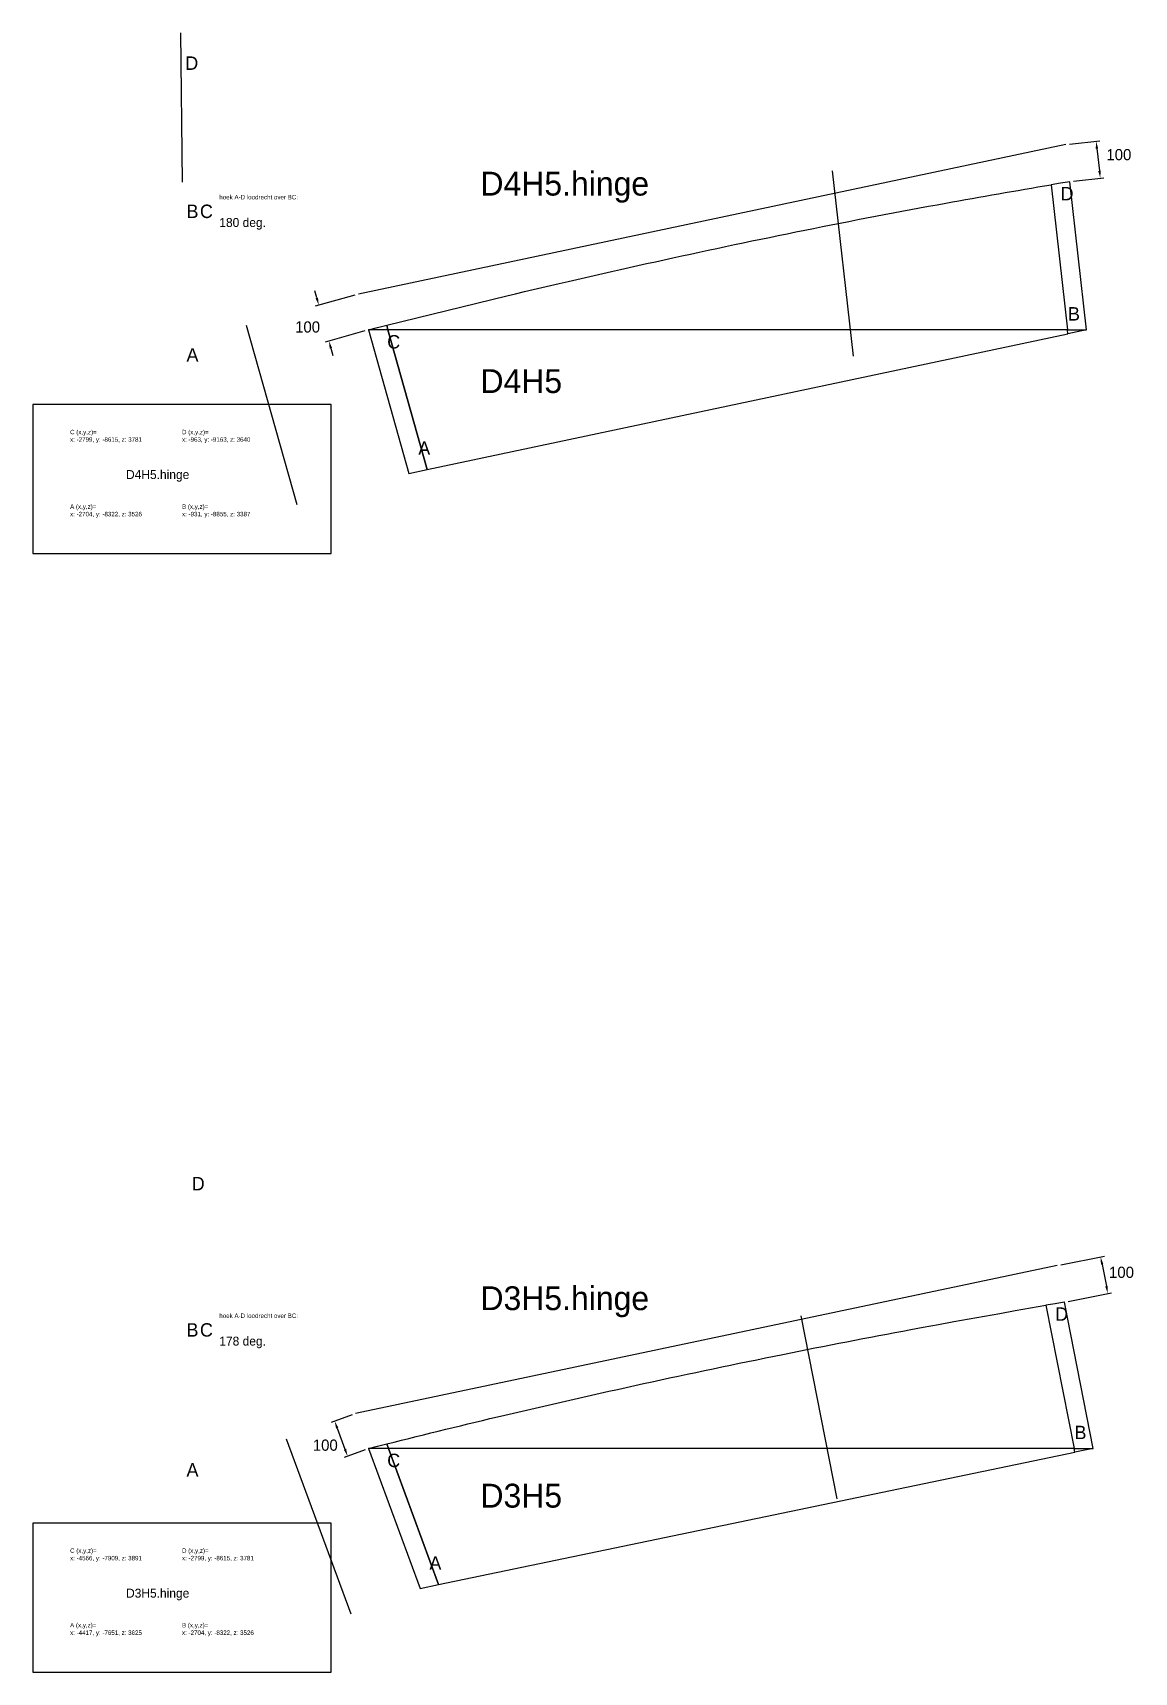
# Model space of a CAD drawing. Extents: x -5084 to 35011, y -26194 to 15088.
# Drawn here: x 10830 to 13782, y -26194 to -21797 of the extents above; entities that cross this region are included whole.
import ezdxf

# ---------------------------------------------------------------- set-up
doc = ezdxf.new("R2010")
doc.units = 0
doc.header["$MEASUREMENT"] = 0
doc.layers.get('Defpoints').update_dxf_attribs({"linetype": 'CONTINUOUS'})
for name, color, linetype in [('08-coord.marker.cut.hingeD', 7, 'CONTINUOUS'), ('08-dimensions', 6, 'CONTINUOUS'), ('08-text.hingeD', 7, 'CONTINUOUS'), ('65_SEGD3_PL', 7, 'CONTINUOUS'), ('65_SEGD4_PL', 7, 'CONTINUOUS'), ('80_DOORS_A_HINGE', 5, 'CONTINUOUS'), ('80_DOORS_D_HINGE', 174, 'CONTINUOUS')]:
    doc.layers.add(name, color=color, linetype=linetype)
doc.dimstyles.new('sndr', dxfattribs={"dimtxt": 30, "dimasz": 20, "dimexe": 10, "dimexo": 10, "dimgap": 20, "dimtad": 1, "dimtih": 1, "dimtoh": 1, "dimdec": 0, "dimzin": 0, "dimdsep": 46, "dimtxsty": 'Standard', "dimcen": 1, "dimadec": 0, "dimazin": 0, "dimtfac": 1, "dimtdec": 0, "dimtofl": 0, "dimtmove": 2, "dimatfit": 3, "dimfxl": 0, "dimtolj": 1, "dimtzin": 0, "dimarcsym": 0})

msp = doc.modelspace()

# ---------------------------------------------------------------- texts
at = {"layer": '08-coord.marker.cut.hingeD'}
for s, p in [('D4H5.hinge', (12029.8, -22233.8)), ('D4H5', (12029.8, -22763.4)), ('D3H5.hinge', (12029.8, -25223)), ('D3H5', (12029.8, -25752.6))]:
    msp.add_text(s, height=64, dxfattribs=at).set_placement(p)
at = {"layer": '08-text.hingeD'}
for s, height, p in [('D', 36, (11238.5, -21896.6, -1879.8)), ('hoek A-D loodrecht over BC: ', 12, (11329.8, -22244)), ('D', 36, (13584.7, -22246.6)), ('B', 36, (11241.8, -22294)), ('C', 36, (11277.8, -22294)), ('180 deg.', 24, (11329.8, -22318)), ('B', 36, (13604.5, -22569)), ('A', 36, (11241.8, -22679.1, -108.2)), ('C', 36, (11779.8, -22644)), ('C (x,y,z)=', 12, (10929.8, -22874)), ('D (x,y,z)=', 12, (11229.8, -22874)), ('x: -2799, y: -8615, z: 3781', 12, (10929.8, -22894)), ('x: -963, y: -9163, z: 3640', 12, (11229.8, -22894)), ('A', 36, (11863.1, -22929.1)), ('D4H5.hinge', 24, (11079.8, -22994)), ('A (x,y,z)=', 12, (10929.8, -23074)), ('x: -2704, y: -8322, z: 3526', 12, (10929.8, -23094)), ('x: -931, y: -8855, z: 3387', 12, (11229.8, -23094)), ('B (x,y,z)=', 12, (11229.8, -23074)), ('D', 36, (11255.8, -24901.8, -1865.2)), ('hoek A-D loodrecht over BC: ', 12, (11329.8, -25244)), ('D', 36, (13570.1, -25251.5)), ('B', 36, (11241.8, -25294)), ('C', 36, (11277.8, -25294)), ('178 deg.', 24, (11329.8, -25318)), ('B', 36, (13622, -25569)), ('A', 36, (11241.8, -25669.2, -138.1)), ('C', 36, (11779.8, -25644)), ('x: -4566, y: -7909, z: 3891', 12, (10929.8, -25894)), ('C (x,y,z)=', 12, (10929.8, -25874)), ('x: -2799, y: -8615, z: 3781', 12, (11229.8, -25894)), ('D (x,y,z)=', 12, (11229.8, -25874)), ('A', 36, (11892.9, -25919.2)), ('D3H5.hinge', 24, (11079.8, -25994)), ('A (x,y,z)=', 12, (10929.8, -26074)), ('B (x,y,z)=', 12, (11229.8, -26074)), ('x: -4417, y: -7651, z: 3625', 12, (10929.8, -26094)), ('x: -2704, y: -8322, z: 3526', 12, (11229.8, -26094))]:
    msp.add_text(s, height=height, dxfattribs=at).set_placement(p)

# ---------------------------------------------------------------- blocks, each defined once
blk = doc.blocks.new('*D17')
at = {"layer": '08-dimensions', "color": 0, "lineweight": -2}
for p, q in [((11591, -22508.4), (11585.6, -22489.2)), ((11693.1, -22500.5), (11586.8, -22530.4)), ((11720.2, -22596.8), (11613.9, -22626.6)), ((11628.9, -22643.2), (11634.3, -22662.5))]:
    blk.add_line(p, q, dxfattribs=at)
at = {"layer": '08-dimensions', "color": 0}
for points in [[(11594.2, -22507.5), (11587.8, -22509.3), (11596.4, -22527.7)], [(11632.1, -22642.3), (11625.7, -22644.1), (11623.5, -22623.9)]]:
    blk.add_solid(points, dxfattribs=at)
at = {"layer": 'Defpoints', "color": 0}
for p in [(11702.8, -22497.8), (11729.8, -22594), (11623.5, -22623.9)]:
    blk.add_point(p, dxfattribs=at)
at = {"layer": '08-dimensions', "color": 0, "insert": (11566.4, -22586.4), "char_height": 30, "attachment_point": 5}
blk.add_mtext('\\A1;100', dxfattribs=at)
blk = doc.blocks.new('*D18')
at = {"layer": '08-dimensions', "color": 0, "lineweight": -2}
for p, q in [((13608.4, -22096.1), (13689.9, -22086.9)), ((13682.2, -22107.9), (13688.9, -22167.6)), ((13619.6, -22195.5), (13701.1, -22186.3))]:
    blk.add_line(p, q, dxfattribs=at)
at = {"layer": '08-dimensions', "color": 0}
for points in [[(13685.5, -22107.5), (13678.9, -22108.2), (13680, -22088)], [(13692.2, -22167.2), (13685.6, -22167.9), (13691.2, -22187.4)]]:
    blk.add_solid(points, dxfattribs=at)
at = {"layer": 'Defpoints', "color": 0}
for p in [(13598.4, -22097.2), (13609.7, -22196.6), (13691.2, -22187.4)]:
    blk.add_point(p, dxfattribs=at)
at = {"layer": '08-dimensions', "color": 0, "insert": (13741, -22124.2), "char_height": 30, "attachment_point": 5}
blk.add_mtext('\\A1;100', dxfattribs=at)
blk = doc.blocks.new('*D19')
at = {"layer": '08-dimensions', "color": 0, "lineweight": -2}
for p, q in [((11685.8, -25503.5), (11629.5, -25524.2)), ((11645.8, -25539.5), (11666.6, -25596)), ((11720.4, -25597.5), (11664.2, -25618.2))]:
    blk.add_line(p, q, dxfattribs=at)
at = {"layer": '08-dimensions', "color": 0}
for points in [[(11649, -25538.3), (11642.7, -25540.6), (11638.9, -25520.7)], [(11669.8, -25594.9), (11663.5, -25597.2), (11673.6, -25614.8)]]:
    blk.add_solid(points, dxfattribs=at)
at = {"layer": 'Defpoints', "color": 0}
for p in [(11695.2, -25500, -3.3), (11673.6, -25614.8), (11729.8, -25594)]:
    blk.add_point(p, dxfattribs=at)
at = {"layer": '08-dimensions', "color": 0, "insert": (11613.8, -25585.3), "char_height": 30, "attachment_point": 5}
blk.add_mtext('\\A1;100', dxfattribs=at)
blk = doc.blocks.new('*D20')
at = {"layer": '08-dimensions', "color": 0, "lineweight": -2}
for p, q in [((13585.6, -25101.5), (13702.1, -25078.6)), ((13696.1, -25100.2), (13707.6, -25159.1)), ((13604.9, -25199.6), (13721.3, -25176.8))]:
    blk.add_line(p, q, dxfattribs=at)
at = {"layer": '08-dimensions', "color": 0}
for points in [[(13699.4, -25099.5), (13692.8, -25100.8), (13692.2, -25080.6)], [(13710.9, -25158.4), (13704.4, -25159.7), (13711.5, -25178.7)]]:
    blk.add_solid(points, dxfattribs=at)
at = {"layer": 'Defpoints', "color": 0}
for p in [(13575.8, -25103.4), (13711.5, -25178.7), (13595.1, -25201.5)]:
    blk.add_point(p, dxfattribs=at)
at = {"layer": '08-dimensions', "color": 0, "insert": (13748, -25121.7), "char_height": 30, "attachment_point": 5}
blk.add_mtext('\\A1;100', dxfattribs=at)

# ---------------------------------------------------------------- dimensions: what is measured, and where the dimension line sits
at = {"layer": '08-dimensions'}
for base, p1, p2, angle, picture, middle in [((13691.2, -22187.4), (13598.4, -22097.2), (13609.7, -22196.6), 276.4361, '*D18', (13741, -22124.2)), ((11623.5, -22623.9), (11702.8, -22497.8), (11729.8, -22594), 285.7005, '*D17', (11566.4, -22586.4)), ((13711.5, -25178.7), (13575.8, -25103.4), (13595.1, -25201.5), 281.0943, '*D20', (13748, -25121.7)), ((11673.6, -25614.8), (11695.2, -25500, -3.3), (11729.8, -25594), 290.2169, '*D19', (11613.8, -25585.3))]:
    dim = msp.add_linear_dim(base=base, p1=p1, p2=p2, angle=angle, dimstyle='sndr', dxfattribs=at)
    dim.commit()
    dim.dimension.update_dxf_attribs({"geometry": picture, "text_midpoint": middle, "dimtype": 161})

# ---------------------------------------------------------------- linework, layer by layer
at = {"layer": '08-text.hingeD'}
for points in [[(10829.8, -23194), (11629.8, -23194), (11629.8, -22794), (10829.8, -22794)], [(10829.8, -26194), (11629.8, -26194), (11629.8, -25794), (10829.8, -25794)]]:
    msp.add_lwpolyline(points, close=True, dxfattribs=at)
at = {"layer": '65_SEGD3_PL', "color": 5, "extrusion": (0.999368, -0.035547, 1.64035e-14)}
msp.add_lwpolyline([(-24878.9, -1891), (-24878.9, -1942.2), (-24486.4, -1865.2), (-24486.6, -1864.1), (-24490.7, -1839.9), (-24494.8, -1815.7), (-24878.9, -1891)], dxfattribs=at)
at = {"layer": '65_SEGD3_PL', "color": 5, "extrusion": (0.999368, -0.035547, 1.45717e-15)}
msp.add_lwpolyline([(-24494.8, -1815.7), (-24878.9, -1891), (-24878.9, -53.4), (-24866.5, -48.8), (-24861.6, -68.6), (-24856.6, -88.3), (-24851.7, -108), (-24846.8, -127.8), (-24842, -147.5), (-24837.1, -167.2), (-24832.3, -187), (-24827.4, -206.7), (-24822.6, -226.5), (-24817.9, -246.2), (-24813.1, -266), (-24808.3, -285.8), (-24803.6, -305.6), (-24798.9, -325.4), (-24794.2, -345.2), (-24789.5, -365), (-24784, -388.2), (-24778.6, -411.4), (-24773.2, -434.6), (-24767.8, -457.9), (-24762.4, -481.1), (-24757.1, -504.3), (-24751.7, -527.6), (-24746.4, -550.8), (-24741.2, -574.1), (-24735.9, -597.4), (-24730.7, -620.6), (-24725.5, -643.9), (-24720.3, -667.2), (-24715.2, -690.5), (-24710, -713.7), (-24704.9, -737), (-24699.9, -760.3), (-24694.8, -783.6), (-24689.8, -807), (-24684.8, -830.3), (-24679.8, -853.6), (-24674.8, -876.9), (-24669.9, -900.3), (-24664.9, -923.6), (-24660.1, -947), (-24655.2, -970.3), (-24650.3, -993.7), (-24645.5, -1017), (-24640.7, -1040.4), (-24635.9, -1063.8), (-24631.2, -1087.1), (-24626.5, -1110.5), (-24622.2, -1131.9), (-24617.9, -1153.4), (-24613.6, -1174.8), (-24609.3, -1196.2), (-24605.1, -1217.6), (-24600.9, -1239), (-24596.7, -1260.4), (-24592.5, -1281.9), (-24588.4, -1303.3), (-24584.3, -1324.7), (-24580.1, -1346.1), (-24576, -1367.6), (-24572, -1389), (-24567.9, -1410.5), (-24563.9, -1432), (-24559.8, -1453.4), (-24553.7, -1486.2), (-24546.1, -1527.3), (-24538.6, -1568.5), (-24531.2, -1609.7), (-24523.8, -1650.9), (-24516.4, -1692.1), (-24509.2, -1733.3), (-24502, -1774.5), (-24494.8, -1815.7)], dxfattribs=at)
at = {"layer": '65_SEGD3_PL', "color": 5}
for points in [[(13545.6, -25210), (13620.9, -25594), (11783.2, -25594), (11778.6, -25581.7), (11798.4, -25576.8), (11818.1, -25571.8), (11837.9, -25566.9), (11857.6, -25562), (11877.3, -25557.1), (11897.1, -25552.3), (11916.8, -25547.4), (11936.5, -25542.6), (11956.3, -25537.8), (11976.1, -25533), (11995.8, -25528.3), (12015.6, -25523.5), (12035.4, -25518.8), (12055.2, -25514), (12075, -25509.3), (12094.8, -25504.7), (12118, -25499.2), (12141.2, -25493.8), (12164.5, -25488.3), (12187.7, -25483), (12210.9, -25477.6), (12234.2, -25472.2), (12257.4, -25466.9), (12280.7, -25461.6), (12303.9, -25456.3), (12327.2, -25451.1), (12350.5, -25445.9), (12373.7, -25440.7), (12397, -25435.5), (12420.3, -25430.3), (12443.6, -25425.2), (12466.8, -25420.1), (12490.2, -25415), (12513.5, -25410), (12536.8, -25404.9), (12560.1, -25399.9), (12583.4, -25394.9), (12606.8, -25390), (12630.1, -25385), (12653.4, -25380.1), (12676.8, -25375.2), (12700.1, -25370.4), (12723.5, -25365.5), (12746.8, -25360.7), (12770.2, -25355.9), (12793.6, -25351.1), (12817, -25346.4), (12840.4, -25341.6), (12861.8, -25337.3), (12883.2, -25333), (12904.6, -25328.8), (12926, -25324.5), (12947.4, -25320.3), (12968.8, -25316.1), (12990.3, -25311.9), (13011.7, -25307.7), (13033.1, -25303.6), (13054.5, -25299.4), (13076, -25295.3), (13097.4, -25291.2), (13118.9, -25287.1), (13140.3, -25283.1), (13161.8, -25279), (13183.3, -25275), (13216.1, -25268.9), (13257.2, -25261.3), (13298.3, -25253.8), (13339.5, -25246.3), (13380.7, -25238.9), (13421.9, -25231.6), (13463.1, -25224.3), (13504.4, -25217.1), (13545.6, -25210)], [(13620.9, -25594), (13672, -25594), (13595.1, -25201.5), (13594, -25201.7), (13569.8, -25205.9), (13545.6, -25210), (13620.9, -25594)], [(11778.6, -25581.7), (11783.2, -25594), (11729.8, -25594), (11754.2, -25587.9), (11778.6, -25581.7)]]:
    msp.add_lwpolyline(points, dxfattribs=at)
at = {"layer": '65_SEGD3_PL', "color": 5, "extrusion": (0.999368, -0.035547, -3.13638e-15)}
msp.add_lwpolyline([(-24866.5, -48.8), (-24878.9, -53.4), (-24878.9, 0), (-24872.7, -24.4), (-24866.5, -48.8)], dxfattribs=at)
at = {"layer": '65_SEGD3_PL', "extrusion": (-1, -8.41186e-15, -1.33227e-15)}
msp.add_lwpolyline([(25658.9, -187.6), (25294, -53.4), (25294, 0), (25669.2, -138.1), (25658.9, -187.6)], dxfattribs=at)
at = {"layer": '65_SEGD3_PL', "extrusion": (-1, -7.92788e-15, -1.7486e-15)}
msp.add_lwpolyline([(25304.3, -1893.1), (25294, -1891), (25294, -53.4), (25658.9, -187.6), (25304.3, -1893.1)], dxfattribs=at)
at = {"layer": '65_SEGD3_PL', "extrusion": (1, -9.42872e-14, -3.13638e-15)}
msp.add_lwpolyline([(-25294, -1891), (-25294, -1942.2), (-25304.3, -1893.1), (-25294, -1891)], dxfattribs=at)
at = {"layer": '65_SEGD3_PL', "extrusion": (9.4369e-16, -8.65974e-15, -1)}
msp.add_lwpolyline([(-11917.5, -25958.9), (-11783.2, -25594), (-11729.8, -25594), (-11867.9, -25969.2), (-11917.5, -25958.9)], dxfattribs=at)
at = {"layer": '65_SEGD3_PL', "extrusion": (1.38778e-15, -8.16014e-15, -1)}
msp.add_lwpolyline([(-13622.9, -25604.3), (-13620.9, -25594), (-11783.2, -25594), (-11917.5, -25958.9), (-13622.9, -25604.3)], dxfattribs=at)
at = {"layer": '65_SEGD3_PL'}
msp.add_lwpolyline([(13620.9, -25594), (13672, -25594), (13622.9, -25604.3), (13620.9, -25594)], dxfattribs=at)
at = {"layer": '65_SEGD4_PL', "color": 5, "extrusion": (0.999965, 0.008395, -7.41074e-15)}
msp.add_lwpolyline([(-22387.5, -1873.6), (-22387.5, -1924.7), (-21990.1, -1879.8), (-21994.2, -1854.7), (-21998.4, -1829.7), (-22387.5, -1873.6)], dxfattribs=at)
at = {"layer": '65_SEGD4_PL', "color": 5, "extrusion": (-0.999965, -0.008395, -1.52656e-16)}
msp.add_lwpolyline([(21998.4, -1829.7), (22387.5, -1873.6), (22387.5, -52), (22375.2, -48.5), (22365.1, -88.8), (22355.1, -129), (22345.1, -169.3), (22335.2, -209.5), (22325.3, -249.8), (22315.5, -290.2), (22305.8, -330.5), (22296.1, -370.9), (22290.5, -394.3), (22285, -417.6), (22279.5, -441), (22274, -464.4), (22268.5, -487.7), (22263, -511.1), (22257.6, -534.5), (22252.2, -557.9), (22246.8, -581.3), (22241.5, -604.8), (22236.1, -628.2), (22230.8, -651.6), (22225.5, -675), (22220.3, -698.4), (22215, -721.9), (22209.8, -745.3), (22204.6, -768.8), (22199.4, -792.3), (22194.3, -815.8), (22189.1, -839.3), (22184, -862.8), (22179, -886.3), (22173.9, -909.9), (22168.9, -933.4), (22163.9, -956.9), (22158.9, -980.5), (22153.9, -1004), (22149, -1027.6), (22144.1, -1051.2), (22139.3, -1074.7), (22134.4, -1098.3), (22129.6, -1121.9), (22124.8, -1145.5), (22120, -1169.2), (22115.3, -1192.8), (22110.5, -1216.5), (22105.8, -1240.1), (22101.2, -1263.8), (22096.5, -1287.5), (22091.9, -1311.2), (22087.3, -1334.9), (22082.7, -1358.6), (22078.2, -1382.3), (22073.7, -1406), (22069.2, -1429.7), (22064.8, -1453.4), (22060.4, -1477.1), (22056, -1500.8), (22051.7, -1524), (22047.5, -1547.3), (22044.3, -1564.9), (22041.1, -1582.5), (22037.9, -1600.2), (22034.8, -1617.8), (22031.7, -1635.5), (22028.6, -1653.1), (22025.5, -1670.7), (22022.4, -1688.4), (22019.3, -1706), (22016.3, -1723.7), (22013.2, -1741.3), (22010.2, -1759), (22007.2, -1776.6), (22004.3, -1794.3), (22001.3, -1812), (21998.4, -1829.7)], dxfattribs=at)
at = {"layer": '65_SEGD4_PL', "color": 5}
msp.add_lwpolyline([(13603.4, -22594), (13654.5, -22594), (13609.7, -22196.6), (13584.6, -22200.7), (13559.5, -22204.9), (13603.4, -22594)], dxfattribs=at)
at = {"layer": '65_SEGD4_PL', "color": 5, "extrusion": (-2.498e-16, 7.21645e-16, -1)}
msp.add_lwpolyline([(-13559.5, -22204.9), (-13603.4, -22594), (-11781.8, -22594), (-11778.4, -22581.8), (-11818.6, -22571.6), (-11858.9, -22561.6), (-11899.1, -22551.6), (-11939.4, -22541.7), (-11979.7, -22531.8), (-12020, -22522), (-12060.3, -22512.3), (-12100.8, -22502.6), (-12124.1, -22497), (-12147.5, -22491.5), (-12170.8, -22486), (-12194.2, -22480.5), (-12217.6, -22475), (-12241, -22469.5), (-12264.4, -22464.1), (-12287.8, -22458.7), (-12311.2, -22453.3), (-12334.6, -22448), (-12358, -22442.6), (-12381.4, -22437.3), (-12404.8, -22432), (-12428.3, -22426.8), (-12451.7, -22421.5), (-12475.1, -22416.3), (-12498.6, -22411.1), (-12522.1, -22405.9), (-12545.6, -22400.8), (-12569.1, -22395.7), (-12592.6, -22390.6), (-12616.2, -22385.5), (-12639.7, -22380.4), (-12663.2, -22375.4), (-12686.8, -22370.4), (-12710.3, -22365.4), (-12733.9, -22360.5), (-12757.4, -22355.5), (-12781, -22350.6), (-12804.6, -22345.8), (-12828.1, -22340.9), (-12851.7, -22336.1), (-12875.3, -22331.3), (-12899, -22326.5), (-12922.6, -22321.8), (-12946.3, -22317), (-12970, -22312.3), (-12993.6, -22307.7), (-13017.3, -22303), (-13041, -22298.4), (-13064.7, -22293.8), (-13088.4, -22289.3), (-13112.1, -22284.7), (-13135.8, -22280.2), (-13159.5, -22275.7), (-13183.3, -22271.3), (-13207, -22266.9), (-13230.7, -22262.5), (-13253.9, -22258.2), (-13277.1, -22254), (-13294.7, -22250.8), (-13312.4, -22247.6), (-13330, -22244.5), (-13347.7, -22241.3), (-13365.3, -22238.2), (-13382.9, -22235.1), (-13400.6, -22232), (-13418.2, -22228.9), (-13435.9, -22225.8), (-13453.5, -22222.8), (-13471.2, -22219.8), (-13488.8, -22216.7), (-13506.5, -22213.8), (-13524.1, -22210.8), (-13541.8, -22207.8), (-13559.5, -22204.9)], dxfattribs=at)
at = {"layer": '65_SEGD4_PL', "color": 5, "extrusion": (-0.999965, -0.008395, 2.32037e-14)}
msp.add_lwpolyline([(22375.2, -48.5), (22387.5, -52), (22387.5, 0), (22381.4, -24.3), (22375.2, -48.5)], dxfattribs=at)
at = {"layer": '65_SEGD4_PL', "extrusion": (1, -3.12491e-15, 1.249e-16)}
msp.add_lwpolyline([(-22304.6, -1874.7), (-22294, -1873.6), (-22294, -52), (-22668.7, -157.3), (-22304.6, -1874.7)], dxfattribs=at)
at = {"layer": '65_SEGD4_PL', "extrusion": (1, 5.20607e-16, -1.22402e-14)}
msp.add_lwpolyline([(-22668.7, -157.3), (-22294, -52), (-22294, 0), (-22679.1, -108.2), (-22668.7, -157.3)], dxfattribs=at)
at = {"layer": '65_SEGD4_PL', "extrusion": (-1, 1.62134e-14, -1.25039e-14)}
msp.add_lwpolyline([(22294, -1873.6), (22294, -1924.7), (22304.6, -1874.7), (22294, -1873.6)], dxfattribs=at)
at = {"layer": '65_SEGD4_PL', "color": 5, "extrusion": (-2.35922e-14, 7.46625e-14, -1)}
msp.add_lwpolyline([(-11778.4, -22581.8), (-11781.8, -22594), (-11729.8, -22594), (-11754.1, -22587.9), (-11778.4, -22581.8)], dxfattribs=at)
at = {"layer": '65_SEGD4_PL'}
for points in [[(11887.1, -22968.7), (11781.8, -22594), (11729.8, -22594), (11838.1, -22979.1), (11887.1, -22968.7)], [(13604.6, -22604.6), (13603.4, -22594), (11781.8, -22594), (11887.1, -22968.7), (13604.6, -22604.6)]]:
    msp.add_lwpolyline(points, dxfattribs=at)
at = {"layer": '65_SEGD4_PL', "extrusion": (1.20459e-14, 1.57652e-14, -1)}
msp.add_lwpolyline([(-13603.4, -22594), (-13654.5, -22594), (-13604.6, -22604.6), (-13603.4, -22594)], dxfattribs=at)
at = {"layer": '80_DOORS_A_HINGE', "color": 5, "extrusion": (0.999965, 0.008395, -2.498e-16)}
msp.add_lwpolyline([(-22387.5, 0), (-22329, -232.9), (-22272.9, -466.6), (-22219.4, -700.8), (-22168.4, -935.6), (-22120, -1170.9), (-22074.1, -1406.8), (-22030.8, -1643.1), (-21990.1, -1879.8)], dxfattribs=at)
at = {"layer": '80_DOORS_A_HINGE', "color": 5, "extrusion": (-0.999368, 0.035547, -2.60347e-14)}
msp.add_lwpolyline([(24486.4, -1865.2), (24527.2, -1630.5), (24570.4, -1396.1), (24616, -1162.2), (24663.9, -928.7), (24714.1, -695.7), (24766.7, -463.2), (24821.6, -231.3), (24878.9, 0)], dxfattribs=at)
at = {"layer": '80_DOORS_D_HINGE', "color": 5, "extrusion": (-0.861589, 0.496254, 0.106752)}
msp.add_line((11225.7, -21797.2, -1868.6), (11229.8, -22197.8, 27.1), dxfattribs=at)
at = {"layer": '80_DOORS_D_HINGE', "color": 5, "extrusion": (-0.106752, 0.503469, -0.857393)}
msp.add_line((13598.4, -22097.2), (11702.8, -22497.8, 0.8), dxfattribs=at)
at = {"layer": '80_DOORS_D_HINGE', "color": 5, "extrusion": (-0.103084, 0.496061, -0.862147)}
msp.add_line((13575.8, -25103.4), (11695.2, -25500, -3.3), dxfattribs=at)
at = {"layer": '80_DOORS_D_HINGE', "color": 5, "extrusion": (-0.97079, -0.034928, 0.237375)}
msp.add_lwpolyline([(22186.8, 661.7), (22683.4, 604)], dxfattribs=at)
at = {"layer": '80_DOORS_D_HINGE', "color": 5, "extrusion": (0.999965, 0.008395, -2.77556e-15)}
msp.add_lwpolyline([(-22339.1, 12.5), (-22280.4, -221), (-22224.2, -455.1), (-22170.6, -689.9), (-22119.5, -925.3), (-22071, -1161.1), (-22025, -1397.5), (-21981.6, -1634.4), (-21940.8, -1871.6)], dxfattribs=at)
at = {"layer": '80_DOORS_D_HINGE', "color": 5, "extrusion": (-0.237375, -0.026777, -0.971049)}
msp.add_lwpolyline([(23482.2, -10716.3), (23982.2, -10716.3)], dxfattribs=at)
at = {"layer": '80_DOORS_D_HINGE', "color": 5, "extrusion": (0.969433, 0.066395, -0.2362)}
msp.add_lwpolyline([(-23393.4, 2175.1), (-22913.2, 2314.3)], dxfattribs=at)
at = {"layer": '80_DOORS_D_HINGE', "color": 5, "extrusion": (0.2362, 0.066395, 0.969433)}
msp.add_lwpolyline([(-25325.2, -5019.8), (-24825.2, -5019.8)], dxfattribs=at)
at = {"layer": '80_DOORS_D_HINGE', "color": 5, "extrusion": (-0.843969, 0.526394, 0.103084)}
msp.add_lwpolyline([(14923.4, -1429.3), (15093.5, 500.7), (15438.9, 2391.4)], dxfattribs=at)
at = {"layer": '80_DOORS_D_HINGE', "color": 5, "extrusion": (0.959295, 0.021135, -0.281614)}
msp.add_lwpolyline([(-25535.3, 1141.2), (-25045.4, 1241.5)], dxfattribs=at)
at = {"layer": '80_DOORS_D_HINGE', "color": 5, "extrusion": (-0.999368, 0.035547, -4.09395e-15)}
msp.add_lwpolyline([(24437.1, -1856.9), (24478, -1621.7), (24521.3, -1386.8), (24566.9, -1152.4), (24615, -918.4), (24665.3, -684.9), (24718, -451.9), (24773, -219.5), (24830.4, 12.3)], dxfattribs=at)
at = {"layer": '80_DOORS_D_HINGE', "color": 5, "extrusion": (0.281614, 0.055221, 0.957938)}
msp.add_lwpolyline([(-27746.6, -8134.4), (-27246.6, -8134.4)], dxfattribs=at)
at = {"layer": '80_DOORS_D_HINGE', "extrusion": (0.953218, 0.104403, -0.283682)}
msp.add_lwpolyline([(-26272.8, 2421.6), (-26739.2, 2241.6)], dxfattribs=at)
at = {"layer": '80_DOORS_D_HINGE', "extrusion": (0.283682, 0.104403, 0.953218)}
msp.add_lwpolyline([(-27970, -2066.8), (-28470, -2066.8)], dxfattribs=at)

msp.set_redraw_order([(e.dxf.handle, doc.entitydb.next_handle()) for e in msp.query("TEXT MTEXT ATTDEF DIMENSION ARC_DIMENSION")])  # texts and dimensions are drawn at this point

doc.saveas('drawing.dxf')
